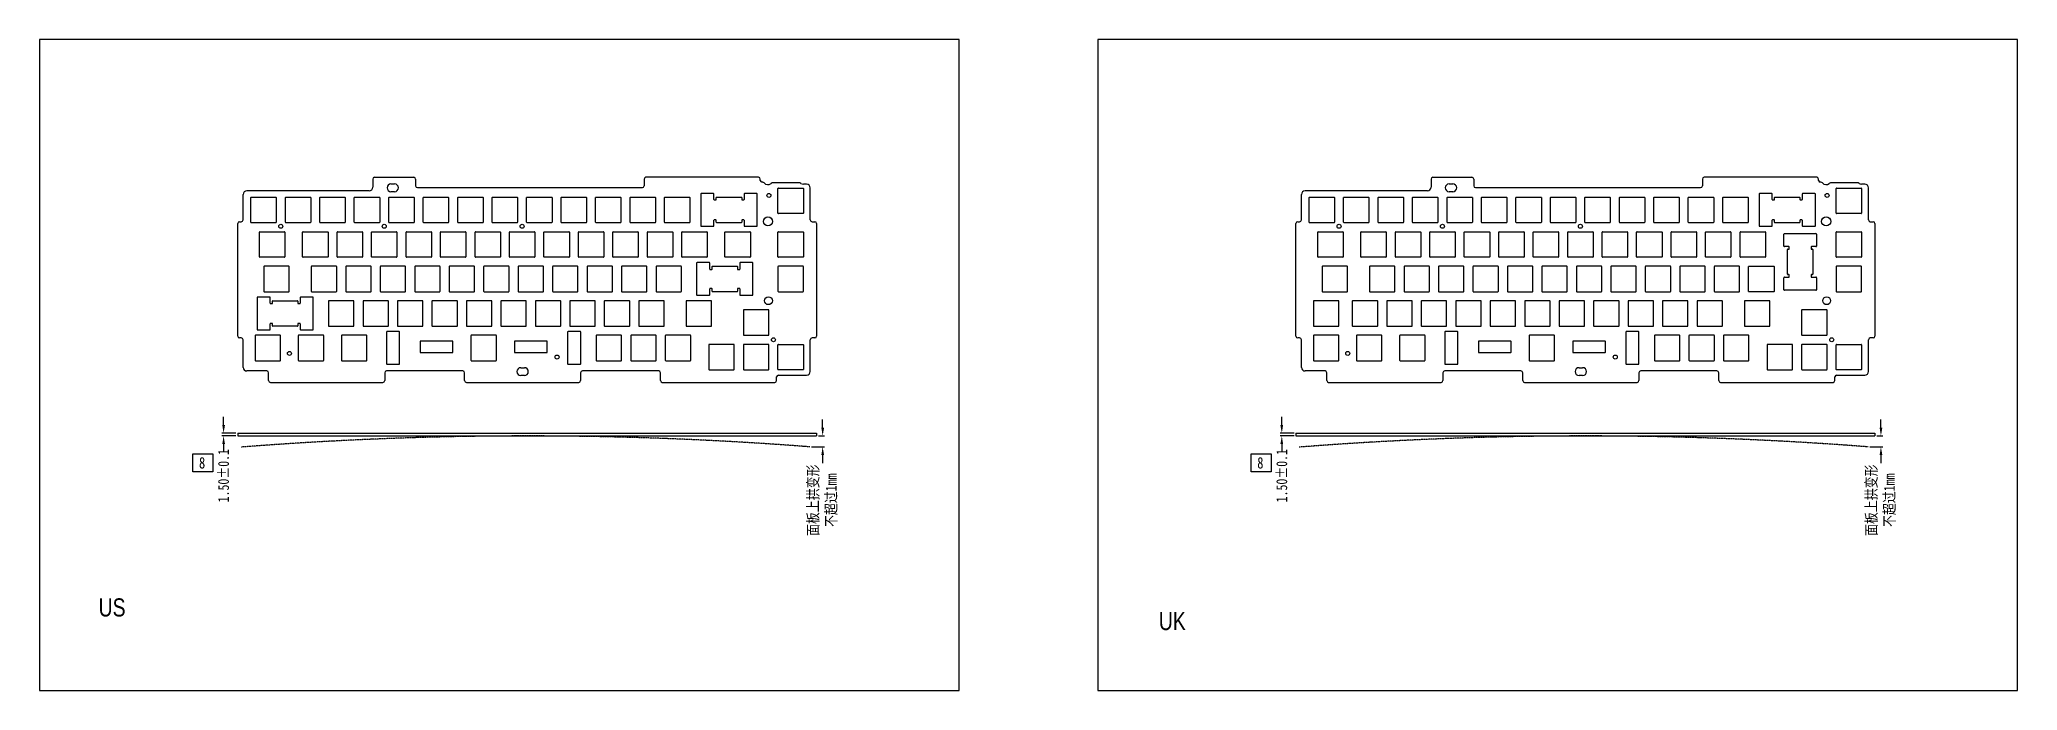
# Model space of a CAD drawing. Header units: inches. Extents: x 1466 to 2556, y -36 to 323.
import ezdxf

# ---------------------------------------------------------------- set-up
doc = ezdxf.new("R2010")
doc.units = ezdxf.units.IN
doc.header["$LTSCALE"] = 0.909449
doc.header["$MEASUREMENT"] = 0
doc.header["$PDMODE"] = 3
doc.header["$PDSIZE"] = 0.3125
doc.linetypes.add('CENTER', pattern=[0.6, 0.375, -0.075, 0.075, -0.075])
doc.linetypes.add('PHANTOM', pattern=[0.8, 0.45, -0.05, 0.1, -0.05, 0.1, -0.05])
doc.layers.get('0').update_dxf_attribs({"linetype": 'CONTINUOUS'})
doc.layers.get('Defpoints').update_dxf_attribs({"linetype": 'CONTINUOUS'})
doc.layers.add('1', color=1, linetype='CENTER')
doc.layers.add('DEFAULT_3', color=7, linetype='PHANTOM')
doc.styles.get("Standard").update_dxf_attribs({"font": 'txt', "width": 0.8})
doc.dimstyles.get("Standard").update_dxf_attribs({"dimtxt": 6, "dimasz": 4.5, "dimexe": 1, "dimexo": 1, "dimgap": 0.09, "dimtad": 0, "dimzin": 1, "dimdsep": 46, "dimtxsty": 'Standard', "dimcen": 0.09, "dimclrd": 5, "dimclre": 5, "dimclrt": 1, "dimadec": 0, "dimazin": 0, "dimtp": 0.01, "dimtm": 0.01, "dimtfac": 1, "dimtofl": 0, "dimtmove": 0, "dimatfit": 3, "dimfxl": 1, "dimtolj": 1, "dimtzin": 4, "dimarcsym": 0})

msp = doc.modelspace()

# ---------------------------------------------------------------- texts
at = {"color": 2, "linetype": 'Continuous', "char_height": 6.3, "width": 63.00787, "attachment_point": 3, "line_spacing_factor": 0.9}
for insert in [(1557.488, 92.872), (2140.774, 92.872)]:
    msp.add_mtext('{\\fSimSun|b0|i0|c134|p2;8}', dxfattribs=dict(at, insert=insert))
at = {"layer": 'DEFAULT_3', "linetype": 'ByBlock', "char_height": 10, "attachment_point": 1}
for s, insert in [('{\\fDengXian|b0|i0|c134|p2;US}', (1498.72, 15.069)), ('{\\fDengXian|b0|i0|c134|p2;UK}', (2083.107, 7.583))]:
    msp.add_mtext(s, dxfattribs=dict(at, insert=insert))

# ---------------------------------------------------------------- blocks, each defined once
blk = doc.blocks.new('*D8')
at = {"layer": 'DEFAULT_3', "color": 3, "linetype": 'ByBlock', "lineweight": -2}
for p, q in [((1567.6, 110.5), (1567.6, 115)), ((1574.4, 106), (1566.6, 106)), ((1574.4, 104.5), (1566.6, 104.5)), ((1567.6, 100), (1567.6, 95.5))]:
    blk.add_line(p, q, dxfattribs=at)
at = {"layer": 'DEFAULT_3', "color": 3, "linetype": 'ByBlock'}
for points in [[(1566.9, 110.5), (1568.4, 110.5), (1567.6, 106)], [(1566.9, 100), (1568.4, 100), (1567.6, 104.5)]]:
    blk.add_solid(points, dxfattribs=at)
at = {"layer": 'Defpoints', "color": 0, "linetype": 'ByBlock'}
for p in [(1567.6, 106), (1575.4, 106), (1575.4, 104.5)]:
    blk.add_point(p, dxfattribs=at)
at = {"layer": 'DEFAULT_3', "color": 3, "linetype": 'ByBlock', "insert": (1567.6, 82.6), "char_height": 6, "attachment_point": 5, "rotation": 90}
blk.add_mtext('\\A1;1.50%%P0.1', dxfattribs=at)
blk = doc.blocks.new('*D14')
at = {"layer": 'DEFAULT_3', "color": 3, "linetype": 'ByBlock', "lineweight": -2}
for p, q in [((1897.8, 109), (1897.8, 113.5)), ((1891.7, 98.5), (1898.8, 98.5)), ((1895.5, 104.5), (1898.8, 104.5)), ((1897.8, 94), (1897.8, 89.5))]:
    blk.add_line(p, q, dxfattribs=at)
at = {"layer": 'DEFAULT_3', "color": 3, "linetype": 'ByBlock'}
for points in [[(1897.1, 109), (1898.6, 109), (1897.8, 104.5)], [(1897.1, 94), (1898.6, 94), (1897.8, 98.5)]]:
    blk.add_solid(points, dxfattribs=at)
at = {"layer": 'Defpoints', "color": 0, "linetype": 'ByBlock'}
for p in [(1890.7, 98.5), (1894.5, 104.5), (1897.8, 104.5)]:
    blk.add_point(p, dxfattribs=at)
at = {"layer": 'DEFAULT_3', "color": 3, "linetype": 'ByBlock', "insert": (1897.8, 69.1), "char_height": 6, "attachment_point": 5, "rotation": 90}
blk.add_mtext('\\A1;{\\fSimSun|b0|i0|c134|p2;面板上拱变形}\\P{\\fSimSun|b0|i0|c134|p2;不超过1mm}', dxfattribs=at)
blk = doc.blocks.new('*D18')
at = {"layer": 'DEFAULT_3', "color": 3, "linetype": 'ByBlock', "lineweight": -2}
for p, q in [((2150.9, 110.5), (2150.9, 115)), ((2157.7, 106), (2149.9, 106)), ((2157.7, 104.5), (2149.9, 104.5)), ((2150.9, 100), (2150.9, 95.5))]:
    blk.add_line(p, q, dxfattribs=at)
at = {"layer": 'DEFAULT_3', "color": 3, "linetype": 'ByBlock'}
for points in [[(2150.1, 110.5), (2151.6, 110.5), (2150.9, 106)], [(2150.1, 100), (2151.6, 100), (2150.9, 104.5)]]:
    blk.add_solid(points, dxfattribs=at)
at = {"layer": 'Defpoints', "color": 0, "linetype": 'ByBlock'}
for p in [(2150.9, 106), (2158.7, 106), (2158.7, 104.5)]:
    blk.add_point(p, dxfattribs=at)
at = {"layer": 'DEFAULT_3', "color": 3, "linetype": 'ByBlock', "insert": (2150.9, 82.6), "char_height": 6, "attachment_point": 5, "rotation": 90}
blk.add_mtext('\\A1;1.50%%P0.1', dxfattribs=at)
blk = doc.blocks.new('*D24')
at = {"layer": 'DEFAULT_3', "color": 3, "linetype": 'ByBlock', "lineweight": -2}
for p, q in [((2481.1, 109), (2481.1, 113.5)), ((2475, 98.5), (2482.1, 98.5)), ((2478.8, 104.5), (2482.1, 104.5)), ((2481.1, 94), (2481.1, 89.5))]:
    blk.add_line(p, q, dxfattribs=at)
at = {"layer": 'DEFAULT_3', "color": 3, "linetype": 'ByBlock'}
for points in [[(2480.4, 109), (2481.9, 109), (2481.1, 104.5)], [(2480.4, 94), (2481.9, 94), (2481.1, 98.5)]]:
    blk.add_solid(points, dxfattribs=at)
at = {"layer": 'Defpoints', "color": 0, "linetype": 'ByBlock'}
for p in [(2474, 98.5), (2477.8, 104.5), (2481.1, 104.5)]:
    blk.add_point(p, dxfattribs=at)
at = {"layer": 'DEFAULT_3', "color": 3, "linetype": 'ByBlock', "insert": (2481.1, 69.1), "char_height": 6, "attachment_point": 5, "rotation": 90}
blk.add_mtext('\\A1;{\\fSimSun|b0|i0|c134|p2;面板上拱变形}\\P{\\fSimSun|b0|i0|c134|p2;不超过1mm}', dxfattribs=at)

# ---------------------------------------------------------------- dimensions: what is measured, and where the dimension line sits
at = {"layer": 'DEFAULT_3', "linetype": 'ByBlock'}
for base, p1, p2, text, picture, middle in [((1567.611, 105.989), (1575.396, 104.489), (1575.396, 105.989), '<>%%P0.1', '*D8', (1567.611, 82.599)), ((1897.817, 104.489), (1890.716, 98.487), (1894.492, 104.489), '{\\fSimSun|b0|i0|c134|p2;面板上拱变形}\\P{\\fSimSun|b0|i0|c134|p2;不超过1mm}', '*D14', (1897.817, 69.111)), ((2150.897, 105.989), (2158.683, 104.489), (2158.683, 105.989), '<>%%P0.1', '*D18', (2150.897, 82.599)), ((2481.103, 104.489), (2474.002, 98.487), (2477.778, 104.489), '{\\fSimSun|b0|i0|c134|p2;面板上拱变形}\\P{\\fSimSun|b0|i0|c134|p2;不超过1mm}', '*D24', (2481.103, 69.111))]:
    dim = msp.add_linear_dim(base=base, p1=p1, p2=p2, angle=90, text=text, dimstyle='Standard', override={"dimclrd": 3, "dimclre": 3, "dimclrt": 3, "dimtfillclr": 256}, dxfattribs=at)
    dim.commit()
    dim.dimension.update_dxf_attribs({"geometry": picture, "text_midpoint": middle, "dimtype": 160})

# ---------------------------------------------------------------- linework, layer by layer
for points in [[(1466.181, -35.638), (1973.078, -35.638), (1973.078, 322.773), (1466.181, 322.773)], [(2049.467, -35.638), (2556.364, -35.638), (2556.364, 322.773), (2049.467, 322.773)], [(1550.674, 94.626), (1561.767, 94.626), (1561.767, 84.731), (1550.674, 84.731)], [(2133.96, 94.626), (2145.053, 94.626), (2145.053, 84.731), (2133.96, 84.731)]]:
    msp.add_lwpolyline(points, close=True)
at = {"layer": '1', "color": 1, "linetype": 'Continuous'}
for p, q in [((1649.852, 245.947), (1649.852, 241.497)), ((1650.852, 246.947), (1672.427, 246.947)), ((1659.852, 243.297), (1661.852, 243.297)), ((1673.427, 245.947), (1673.427, 242.247)), ((1674.427, 241.247), (1798.427, 241.247)), ((1799.427, 245.947), (1799.427, 242.247)), ((1862.427, 246.947), (1800.427, 246.947)), ((1863.427, 245.247), (1863.427, 245.947)), ((1864.769, 244.247), (1864.427, 244.247)), ((1884.63, 243.947), (1870.63, 243.947)), ((1873.192, 227.147), (1873.192, 240.747)), ((1873.392, 240.947), (1886.992, 240.947)), ((1888.992, 243.147), (1887.191, 243.147)), ((1887.192, 240.747), (1887.192, 227.147)), ((1890.992, 223.462), (1890.992, 241.147)), ((2233.138, 245.947), (2233.138, 241.497)), ((2234.138, 246.947), (2255.713, 246.947)), ((2243.138, 243.297), (2245.138, 243.297)), ((2256.713, 245.947), (2256.713, 242.247)), ((2257.713, 241.247), (2381.713, 241.247)), ((2382.713, 245.947), (2382.713, 242.247)), ((2445.713, 246.947), (2383.713, 246.947)), ((2446.713, 245.247), (2446.713, 245.947)), ((2448.056, 244.247), (2447.713, 244.247)), ((2467.916, 243.947), (2453.916, 243.947)), ((2456.478, 227.147), (2456.478, 240.747)), ((2456.678, 240.947), (2470.278, 240.947)), ((2472.278, 243.147), (2470.477, 243.147)), ((2470.478, 240.747), (2470.478, 227.147)), ((2474.278, 223.462), (2474.278, 241.147)), ((1578.396, 223.462), (1578.396, 237.497)), ((1647.852, 239.497), (1580.396, 239.497)), ((1582.662, 222.147), (1582.662, 235.747)), ((1582.862, 235.947), (1596.462, 235.947)), ((1596.662, 235.747), (1596.662, 222.147)), ((1601.662, 222.147), (1601.662, 235.747)), ((1601.862, 235.947), (1615.462, 235.947)), ((1615.662, 235.747), (1615.662, 222.147)), ((1620.662, 222.147), (1620.662, 235.747)), ((1620.862, 235.947), (1634.462, 235.947)), ((1634.662, 235.747), (1634.662, 222.147)), ((1639.662, 222.147), (1639.662, 235.747)), ((1639.862, 235.947), (1653.462, 235.947)), ((1653.662, 235.747), (1653.662, 222.147)), ((1658.662, 222.147), (1658.662, 235.747)), ((1658.862, 235.947), (1672.462, 235.947)), ((1661.852, 238.997), (1659.852, 238.997)), ((1672.662, 235.747), (1672.662, 222.147)), ((1677.662, 222.147), (1677.662, 235.747)), ((1677.862, 235.947), (1691.462, 235.947)), ((1691.662, 235.747), (1691.662, 222.147)), ((1696.662, 222.147), (1696.662, 235.747)), ((1696.862, 235.947), (1710.462, 235.947)), ((1710.662, 235.747), (1710.662, 222.147)), ((1715.662, 222.147), (1715.662, 235.747)), ((1715.862, 235.947), (1729.462, 235.947)), ((1729.662, 235.747), (1729.662, 222.147)), ((1734.662, 222.147), (1734.662, 235.747)), ((1734.862, 235.947), (1748.462, 235.947)), ((1748.662, 235.747), (1748.662, 222.147)), ((1753.662, 222.147), (1753.662, 235.747)), ((1753.862, 235.947), (1767.462, 235.947)), ((1767.662, 235.747), (1767.662, 222.147)), ((1772.662, 222.147), (1772.662, 235.747)), ((1772.862, 235.947), (1786.462, 235.947)), ((1786.662, 235.747), (1786.662, 222.147)), ((1791.662, 222.147), (1791.662, 235.747)), ((1791.862, 235.947), (1805.462, 235.947)), ((1805.662, 235.747), (1805.662, 222.147)), ((1810.662, 222.147), (1810.662, 235.747)), ((1810.862, 235.947), (1824.462, 235.947)), ((1824.662, 235.747), (1824.662, 222.147)), ((1830.687, 237.747), (1830.687, 220.147)), ((1837.687, 237.947), (1830.887, 237.947)), ((1837.887, 234.647), (1837.887, 237.747)), ((1838.087, 234.447), (1838.987, 234.447)), ((1839.187, 234.647), (1839.187, 235.747)), ((1839.387, 235.947), (1852.987, 235.947)), ((1853.187, 235.747), (1853.187, 234.647)), ((1853.387, 234.447), (1854.287, 234.447)), ((1854.487, 237.747), (1854.487, 234.647)), ((1861.487, 237.947), (1854.687, 237.947)), ((1861.687, 220.147), (1861.687, 237.747)), ((2161.683, 223.462), (2161.683, 237.497)), ((2231.138, 239.497), (2163.683, 239.497)), ((2165.948, 222.147), (2165.948, 235.747)), ((2166.148, 235.947), (2179.748, 235.947)), ((2179.948, 235.747), (2179.948, 222.147)), ((2184.948, 222.147), (2184.948, 235.747)), ((2185.148, 235.947), (2198.748, 235.947)), ((2198.948, 235.747), (2198.948, 222.147)), ((2203.948, 222.147), (2203.948, 235.747)), ((2204.148, 235.947), (2217.748, 235.947)), ((2217.948, 235.747), (2217.948, 222.147)), ((2222.948, 222.147), (2222.948, 235.747)), ((2223.148, 235.947), (2236.748, 235.947)), ((2236.948, 235.747), (2236.948, 222.147)), ((2241.948, 222.147), (2241.948, 235.747)), ((2242.148, 235.947), (2255.748, 235.947)), ((2245.138, 238.997), (2243.138, 238.997)), ((2255.948, 235.747), (2255.948, 222.147)), ((2260.948, 222.147), (2260.948, 235.747)), ((2261.148, 235.947), (2274.748, 235.947)), ((2274.948, 235.747), (2274.948, 222.147)), ((2279.948, 222.147), (2279.948, 235.747)), ((2280.148, 235.947), (2293.748, 235.947)), ((2293.948, 235.747), (2293.948, 222.147)), ((2298.948, 222.147), (2298.948, 235.747)), ((2299.148, 235.947), (2312.748, 235.947)), ((2312.948, 235.747), (2312.948, 222.147)), ((2317.948, 222.147), (2317.948, 235.747)), ((2318.148, 235.947), (2331.748, 235.947)), ((2331.948, 235.747), (2331.948, 222.147)), ((2336.948, 222.147), (2336.948, 235.747)), ((2337.148, 235.947), (2350.748, 235.947)), ((2350.948, 235.747), (2350.948, 222.147)), ((2355.948, 222.147), (2355.948, 235.747)), ((2356.148, 235.947), (2369.748, 235.947)), ((2369.948, 235.747), (2369.948, 222.147)), ((2374.948, 222.147), (2374.948, 235.747)), ((2375.148, 235.947), (2388.748, 235.947)), ((2388.948, 235.747), (2388.948, 222.147)), ((2393.948, 222.147), (2393.948, 235.747)), ((2394.148, 235.947), (2407.748, 235.947)), ((2407.948, 235.747), (2407.948, 222.147)), ((2413.973, 237.747), (2413.973, 220.147)), ((2420.973, 237.947), (2414.173, 237.947)), ((2421.173, 234.647), (2421.173, 237.747)), ((2421.373, 234.447), (2422.273, 234.447)), ((2422.473, 234.647), (2422.473, 235.747)), ((2422.673, 235.947), (2436.273, 235.947)), ((2436.473, 235.747), (2436.473, 234.647)), ((2436.673, 234.447), (2437.573, 234.447)), ((2437.773, 237.747), (2437.773, 234.647)), ((2444.773, 237.947), (2437.973, 237.947)), ((2444.973, 220.147), (2444.973, 237.747)), ((1575.396, 159.462), (1575.396, 221.462)), ((1576.396, 222.462), (1577.396, 222.462)), ((1596.462, 221.947), (1582.862, 221.947)), ((1615.462, 221.947), (1601.862, 221.947)), ((1634.462, 221.947), (1620.862, 221.947)), ((1653.462, 221.947), (1639.862, 221.947)), ((1672.462, 221.947), (1658.862, 221.947)), ((1691.462, 221.947), (1677.862, 221.947)), ((1710.462, 221.947), (1696.862, 221.947)), ((1729.462, 221.947), (1715.862, 221.947)), ((1748.462, 221.947), (1734.862, 221.947)), ((1767.462, 221.947), (1753.862, 221.947)), ((1786.462, 221.947), (1772.862, 221.947)), ((1805.462, 221.947), (1791.862, 221.947)), ((1824.462, 221.947), (1810.862, 221.947)), ((1830.887, 219.947), (1837.687, 219.947)), ((1837.887, 220.147), (1837.887, 223.247)), ((1838.987, 223.447), (1838.087, 223.447)), ((1839.187, 222.147), (1839.187, 223.247)), ((1852.987, 221.947), (1839.387, 221.947)), ((1853.187, 223.247), (1853.187, 222.147)), ((1854.287, 223.447), (1853.387, 223.447)), ((1854.487, 223.247), (1854.487, 220.147)), ((1854.687, 219.947), (1861.487, 219.947)), ((1886.992, 226.947), (1873.392, 226.947)), ((1891.992, 222.462), (1893.492, 222.462)), ((1894.492, 221.462), (1894.492, 159.462)), ((2158.683, 159.462), (2158.683, 221.462)), ((2159.683, 222.462), (2160.683, 222.462)), ((2179.748, 221.947), (2166.148, 221.947)), ((2198.748, 221.947), (2185.148, 221.947)), ((2217.748, 221.947), (2204.148, 221.947)), ((2236.748, 221.947), (2223.148, 221.947)), ((2255.748, 221.947), (2242.148, 221.947)), ((2274.748, 221.947), (2261.148, 221.947)), ((2293.748, 221.947), (2280.148, 221.947)), ((2312.748, 221.947), (2299.148, 221.947)), ((2331.748, 221.947), (2318.148, 221.947)), ((2350.748, 221.947), (2337.148, 221.947)), ((2369.748, 221.947), (2356.148, 221.947)), ((2388.748, 221.947), (2375.148, 221.947)), ((2407.748, 221.947), (2394.148, 221.947)), ((2414.173, 219.947), (2420.973, 219.947)), ((2421.173, 220.147), (2421.173, 223.247)), ((2422.273, 223.447), (2421.373, 223.447)), ((2422.473, 222.147), (2422.473, 223.247)), ((2436.273, 221.947), (2422.673, 221.947)), ((2436.473, 223.247), (2436.473, 222.147)), ((2437.573, 223.447), (2436.673, 223.447)), ((2437.773, 223.247), (2437.773, 220.147)), ((2437.973, 219.947), (2444.773, 219.947)), ((2470.278, 226.947), (2456.678, 226.947)), ((2475.278, 222.462), (2476.778, 222.462)), ((2477.778, 221.462), (2477.778, 159.462)), ((1587.427, 203.147), (1587.427, 216.747)), ((1587.627, 216.947), (1601.227, 216.947)), ((1601.427, 216.747), (1601.427, 203.147)), ((1611.192, 203.147), (1611.192, 216.747)), ((1611.392, 216.947), (1624.992, 216.947)), ((1625.192, 216.747), (1625.192, 203.147)), ((1630.192, 203.147), (1630.192, 216.747)), ((1630.392, 216.947), (1643.992, 216.947)), ((1644.192, 216.747), (1644.192, 203.147)), ((1649.192, 203.147), (1649.192, 216.747)), ((1649.392, 216.947), (1662.992, 216.947)), ((1663.192, 216.747), (1663.192, 203.147)), ((1668.192, 203.147), (1668.192, 216.747)), ((1668.392, 216.947), (1681.992, 216.947)), ((1682.192, 216.747), (1682.192, 203.147)), ((1687.192, 203.147), (1687.192, 216.747)), ((1687.392, 216.947), (1700.992, 216.947)), ((1701.192, 216.747), (1701.192, 203.147)), ((1706.192, 203.147), (1706.192, 216.747)), ((1706.392, 216.947), (1719.992, 216.947)), ((1720.192, 216.747), (1720.192, 203.147)), ((1725.192, 203.147), (1725.192, 216.747)), ((1725.392, 216.947), (1738.992, 216.947)), ((1739.192, 216.747), (1739.192, 203.147)), ((1744.192, 203.147), (1744.192, 216.747)), ((1744.392, 216.947), (1757.992, 216.947)), ((1758.192, 216.747), (1758.192, 203.147)), ((1763.192, 203.147), (1763.192, 216.747)), ((1763.392, 216.947), (1776.992, 216.947)), ((1777.192, 216.747), (1777.192, 203.147)), ((1782.192, 203.147), (1782.192, 216.747)), ((1782.392, 216.947), (1795.992, 216.947)), ((1796.192, 216.747), (1796.192, 203.147)), ((1801.192, 203.147), (1801.192, 216.747)), ((1801.392, 216.947), (1814.992, 216.947)), ((1815.192, 216.747), (1815.192, 203.147)), ((1820.192, 203.147), (1820.192, 216.747)), ((1820.392, 216.947), (1833.992, 216.947)), ((1834.192, 216.747), (1834.192, 203.147)), ((1843.957, 203.147), (1843.957, 216.747)), ((1844.157, 216.947), (1857.757, 216.947)), ((1857.957, 216.747), (1857.957, 203.147)), ((1873.192, 203.147), (1873.192, 216.747)), ((1873.392, 216.947), (1886.992, 216.947)), ((1887.192, 216.747), (1887.192, 203.147)), ((2170.713, 203.147), (2170.713, 216.747)), ((2170.913, 216.947), (2184.513, 216.947)), ((2184.713, 216.747), (2184.713, 203.147)), ((2194.478, 203.147), (2194.478, 216.747)), ((2194.678, 216.947), (2208.278, 216.947)), ((2208.478, 216.747), (2208.478, 203.147)), ((2213.478, 203.147), (2213.478, 216.747)), ((2213.678, 216.947), (2227.278, 216.947)), ((2227.478, 216.747), (2227.478, 203.147)), ((2232.478, 203.147), (2232.478, 216.747)), ((2232.678, 216.947), (2246.278, 216.947)), ((2246.478, 216.747), (2246.478, 203.147)), ((2251.478, 203.147), (2251.478, 216.747)), ((2251.678, 216.947), (2265.278, 216.947)), ((2265.478, 216.747), (2265.478, 203.147)), ((2270.478, 203.147), (2270.478, 216.747)), ((2270.678, 216.947), (2284.278, 216.947)), ((2284.478, 216.747), (2284.478, 203.147)), ((2289.478, 203.147), (2289.478, 216.747)), ((2289.678, 216.947), (2303.278, 216.947)), ((2303.478, 216.747), (2303.478, 203.147)), ((2308.478, 203.147), (2308.478, 216.747)), ((2308.678, 216.947), (2322.278, 216.947)), ((2322.478, 216.747), (2322.478, 203.147)), ((2327.478, 203.147), (2327.478, 216.747)), ((2327.678, 216.947), (2341.278, 216.947)), ((2341.478, 216.747), (2341.478, 203.147)), ((2346.478, 203.147), (2346.478, 216.747)), ((2346.678, 216.947), (2360.278, 216.947)), ((2360.478, 216.747), (2360.478, 203.147)), ((2365.478, 203.147), (2365.478, 216.747)), ((2365.678, 216.947), (2379.278, 216.947)), ((2379.478, 216.747), (2379.478, 203.147)), ((2384.478, 203.147), (2384.478, 216.747)), ((2384.678, 216.947), (2398.278, 216.947)), ((2398.478, 216.747), (2398.478, 203.147)), ((2403.478, 203.147), (2403.478, 216.747)), ((2403.678, 216.947), (2417.278, 216.947)), ((2417.478, 216.747), (2417.478, 203.147)), ((2427.618, 209.047), (2427.618, 215.647)), ((2427.918, 215.947), (2445.318, 215.947)), ((2430.418, 208.747), (2427.918, 208.747)), ((2429.593, 193.522), (2429.593, 207.172)), ((2429.793, 207.372), (2430.418, 207.372)), ((2430.618, 207.572), (2430.618, 208.547)), ((2442.618, 208.547), (2442.618, 207.572)), ((2445.318, 208.747), (2442.818, 208.747)), ((2442.818, 207.372), (2443.443, 207.372)), ((2443.643, 207.172), (2443.643, 193.522)), ((2445.618, 215.647), (2445.618, 209.047)), ((2456.478, 203.147), (2456.478, 216.747)), ((2456.678, 216.947), (2470.278, 216.947)), ((2470.478, 216.747), (2470.478, 203.147)), ((1601.227, 202.947), (1587.627, 202.947)), ((1589.812, 197.747), (1589.812, 184.147)), ((1603.612, 197.947), (1590.012, 197.947)), ((1603.812, 184.147), (1603.812, 197.747)), ((1624.992, 202.947), (1611.392, 202.947)), ((1615.957, 197.747), (1615.957, 184.147)), ((1629.757, 197.947), (1616.157, 197.947)), ((1629.957, 184.147), (1629.957, 197.747)), ((1643.992, 202.947), (1630.392, 202.947)), ((1634.957, 197.747), (1634.957, 184.147)), ((1648.757, 197.947), (1635.157, 197.947)), ((1648.957, 184.147), (1648.957, 197.747)), ((1662.992, 202.947), (1649.392, 202.947)), ((1653.957, 197.747), (1653.957, 184.147)), ((1667.757, 197.947), (1654.157, 197.947)), ((1667.957, 184.147), (1667.957, 197.747)), ((1681.992, 202.947), (1668.392, 202.947)), ((1672.957, 197.747), (1672.957, 184.147)), ((1686.757, 197.947), (1673.157, 197.947)), ((1686.957, 184.147), (1686.957, 197.747)), ((1700.992, 202.947), (1687.392, 202.947)), ((1691.957, 197.747), (1691.957, 184.147)), ((1705.757, 197.947), (1692.157, 197.947)), ((1705.957, 184.147), (1705.957, 197.747)), ((1719.992, 202.947), (1706.392, 202.947)), ((1710.957, 197.747), (1710.957, 184.147)), ((1724.757, 197.947), (1711.157, 197.947)), ((1724.957, 184.147), (1724.957, 197.747)), ((1738.992, 202.947), (1725.392, 202.947)), ((1729.957, 197.747), (1729.957, 184.147)), ((1743.757, 197.947), (1730.157, 197.947)), ((1743.957, 184.147), (1743.957, 197.747)), ((1757.992, 202.947), (1744.392, 202.947)), ((1748.957, 197.747), (1748.957, 184.147)), ((1762.757, 197.947), (1749.157, 197.947)), ((1762.957, 184.147), (1762.957, 197.747)), ((1776.992, 202.947), (1763.392, 202.947)), ((1767.957, 197.747), (1767.957, 184.147)), ((1781.757, 197.947), (1768.157, 197.947)), ((1781.957, 184.147), (1781.957, 197.747)), ((1795.992, 202.947), (1782.392, 202.947)), ((1786.957, 197.747), (1786.957, 184.147)), ((1800.757, 197.947), (1787.157, 197.947)), ((1800.957, 184.147), (1800.957, 197.747)), ((1814.992, 202.947), (1801.392, 202.947)), ((1805.957, 197.747), (1805.957, 184.147)), ((1819.757, 197.947), (1806.157, 197.947)), ((1819.957, 184.147), (1819.957, 197.747)), ((1833.992, 202.947), (1820.392, 202.947)), ((1828.362, 199.747), (1828.362, 182.147)), ((1835.362, 199.947), (1828.562, 199.947)), ((1835.562, 196.347), (1835.562, 199.747)), ((1836.862, 196.347), (1836.862, 197.747)), ((1837.062, 197.947), (1850.662, 197.947)), ((1857.757, 202.947), (1844.157, 202.947)), ((1850.862, 197.747), (1850.862, 196.347)), ((1852.162, 199.747), (1852.162, 196.347)), ((1859.162, 199.947), (1852.362, 199.947)), ((1859.362, 182.147), (1859.362, 199.747)), ((1873.192, 197.747), (1873.192, 184.147)), ((1886.992, 202.947), (1873.392, 202.947)), ((1886.992, 197.947), (1873.392, 197.947)), ((1887.192, 184.147), (1887.192, 197.747)), ((2184.513, 202.947), (2170.913, 202.947)), ((2173.098, 197.747), (2173.098, 184.147)), ((2186.898, 197.947), (2173.298, 197.947)), ((2187.098, 184.147), (2187.098, 197.747)), ((2208.278, 202.947), (2194.678, 202.947)), ((2199.243, 197.747), (2199.243, 184.147)), ((2213.043, 197.947), (2199.443, 197.947)), ((2213.243, 184.147), (2213.243, 197.747)), ((2227.278, 202.947), (2213.678, 202.947)), ((2218.243, 197.747), (2218.243, 184.147)), ((2232.043, 197.947), (2218.443, 197.947)), ((2232.243, 184.147), (2232.243, 197.747)), ((2246.278, 202.947), (2232.678, 202.947)), ((2237.243, 197.747), (2237.243, 184.147)), ((2251.043, 197.947), (2237.443, 197.947)), ((2251.243, 184.147), (2251.243, 197.747)), ((2265.278, 202.947), (2251.678, 202.947)), ((2256.243, 197.747), (2256.243, 184.147)), ((2270.043, 197.947), (2256.443, 197.947)), ((2270.243, 184.147), (2270.243, 197.747)), ((2284.278, 202.947), (2270.678, 202.947)), ((2275.243, 197.747), (2275.243, 184.147)), ((2289.043, 197.947), (2275.443, 197.947)), ((2289.243, 184.147), (2289.243, 197.747)), ((2303.278, 202.947), (2289.678, 202.947)), ((2294.243, 197.747), (2294.243, 184.147)), ((2308.043, 197.947), (2294.443, 197.947)), ((2308.243, 184.147), (2308.243, 197.747)), ((2322.278, 202.947), (2308.678, 202.947)), ((2313.243, 197.747), (2313.243, 184.147)), ((2327.043, 197.947), (2313.443, 197.947)), ((2327.243, 184.147), (2327.243, 197.747)), ((2341.278, 202.947), (2327.678, 202.947)), ((2332.243, 197.747), (2332.243, 184.147)), ((2346.043, 197.947), (2332.443, 197.947)), ((2346.243, 184.147), (2346.243, 197.747)), ((2360.278, 202.947), (2346.678, 202.947)), ((2351.243, 197.747), (2351.243, 184.147)), ((2365.043, 197.947), (2351.443, 197.947)), ((2365.243, 184.147), (2365.243, 197.747)), ((2379.278, 202.947), (2365.678, 202.947)), ((2370.243, 197.747), (2370.243, 184.147)), ((2384.043, 197.947), (2370.443, 197.947)), ((2384.243, 184.147), (2384.243, 197.747)), ((2398.278, 202.947), (2384.678, 202.947)), ((2389.243, 197.747), (2389.243, 184.147)), ((2403.043, 197.947), (2389.443, 197.947)), ((2403.243, 184.147), (2403.243, 197.747)), ((2417.278, 202.947), (2403.678, 202.947)), ((2408.218, 184.097), (2408.218, 197.747)), ((2408.418, 197.947), (2422.068, 197.947)), ((2422.268, 197.747), (2422.268, 184.097)), ((2456.478, 197.747), (2456.478, 184.147)), ((2470.278, 202.947), (2456.678, 202.947)), ((2470.278, 197.947), (2456.678, 197.947)), ((2470.478, 184.147), (2470.478, 197.747)), ((1835.562, 182.147), (1835.562, 185.547)), ((1835.762, 196.147), (1836.662, 196.147)), ((1836.662, 185.747), (1835.762, 185.747)), ((1836.862, 184.147), (1836.862, 185.547)), ((1850.862, 185.547), (1850.862, 184.147)), ((1851.062, 196.147), (1851.962, 196.147)), ((1851.962, 185.747), (1851.062, 185.747)), ((1852.162, 185.547), (1852.162, 182.147)), ((2427.618, 185.047), (2427.618, 191.647)), ((2427.918, 191.947), (2430.418, 191.947)), ((2430.418, 193.322), (2429.793, 193.322)), ((2430.618, 192.147), (2430.618, 193.122)), ((2442.618, 193.122), (2442.618, 192.147)), ((2443.443, 193.322), (2442.818, 193.322)), ((2442.818, 191.947), (2445.318, 191.947)), ((2445.618, 191.647), (2445.618, 185.047)), ((1586.062, 180.747), (1586.062, 163.147)), ((1593.062, 180.947), (1586.262, 180.947)), ((1590.012, 183.947), (1603.612, 183.947)), ((1593.262, 177.647), (1593.262, 180.747)), ((1593.462, 177.447), (1594.362, 177.447)), ((1594.562, 177.647), (1594.562, 178.747)), ((1594.762, 178.947), (1608.362, 178.947)), ((1608.562, 178.747), (1608.562, 177.647)), ((1608.762, 177.447), (1609.662, 177.447)), ((1609.862, 180.747), (1609.862, 177.647)), ((1616.862, 180.947), (1610.062, 180.947)), ((1616.157, 183.947), (1629.757, 183.947)), ((1617.062, 163.147), (1617.062, 180.747)), ((1625.467, 178.747), (1625.467, 165.147)), ((1639.267, 178.947), (1625.667, 178.947)), ((1635.157, 183.947), (1648.757, 183.947)), ((1639.467, 165.147), (1639.467, 178.747)), ((1644.467, 178.747), (1644.467, 165.147)), ((1658.267, 178.947), (1644.667, 178.947)), ((1654.157, 183.947), (1667.757, 183.947)), ((1658.467, 165.147), (1658.467, 178.747)), ((1663.467, 178.747), (1663.467, 165.147)), ((1677.267, 178.947), (1663.667, 178.947)), ((1673.157, 183.947), (1686.757, 183.947)), ((1677.467, 165.147), (1677.467, 178.747)), ((1682.467, 178.747), (1682.467, 165.147)), ((1696.267, 178.947), (1682.667, 178.947)), ((1692.157, 183.947), (1705.757, 183.947)), ((1696.467, 165.147), (1696.467, 178.747)), ((1701.467, 178.747), (1701.467, 165.147)), ((1715.267, 178.947), (1701.667, 178.947)), ((1711.157, 183.947), (1724.757, 183.947)), ((1715.467, 165.147), (1715.467, 178.747)), ((1720.467, 178.747), (1720.467, 165.147)), ((1734.267, 178.947), (1720.667, 178.947)), ((1730.157, 183.947), (1743.757, 183.947)), ((1734.467, 165.147), (1734.467, 178.747)), ((1739.467, 178.747), (1739.467, 165.147)), ((1753.267, 178.947), (1739.667, 178.947)), ((1749.157, 183.947), (1762.757, 183.947)), ((1753.467, 165.147), (1753.467, 178.747)), ((1758.467, 178.747), (1758.467, 165.147)), ((1772.267, 178.947), (1758.667, 178.947)), ((1768.157, 183.947), (1781.757, 183.947)), ((1772.467, 165.147), (1772.467, 178.747)), ((1777.467, 178.747), (1777.467, 165.147)), ((1791.267, 178.947), (1777.667, 178.947)), ((1787.157, 183.947), (1800.757, 183.947)), ((1791.467, 165.147), (1791.467, 178.747)), ((1796.467, 178.747), (1796.467, 165.147)), ((1810.267, 178.947), (1796.667, 178.947)), ((1806.157, 183.947), (1819.757, 183.947)), ((1810.467, 165.147), (1810.467, 178.747)), ((1822.612, 178.747), (1822.612, 165.147)), ((1836.412, 178.947), (1822.812, 178.947)), ((1828.562, 181.947), (1835.362, 181.947)), ((1836.612, 165.147), (1836.612, 178.747)), ((1850.662, 183.947), (1837.062, 183.947)), ((1852.362, 181.947), (1859.162, 181.947)), ((1873.392, 183.947), (1886.992, 183.947)), ((2168.318, 178.747), (2168.318, 165.147)), ((2182.118, 178.947), (2168.518, 178.947)), ((2173.298, 183.947), (2186.898, 183.947)), ((2182.318, 165.147), (2182.318, 178.747)), ((2189.753, 178.747), (2189.753, 165.147)), ((2203.553, 178.947), (2189.953, 178.947)), ((2199.443, 183.947), (2213.043, 183.947)), ((2203.753, 165.147), (2203.753, 178.747)), ((2208.753, 178.747), (2208.753, 165.147)), ((2222.553, 178.947), (2208.953, 178.947)), ((2218.443, 183.947), (2232.043, 183.947)), ((2222.753, 165.147), (2222.753, 178.747)), ((2227.753, 178.747), (2227.753, 165.147)), ((2241.553, 178.947), (2227.953, 178.947)), ((2237.443, 183.947), (2251.043, 183.947)), ((2241.753, 165.147), (2241.753, 178.747)), ((2246.753, 178.747), (2246.753, 165.147)), ((2260.553, 178.947), (2246.953, 178.947)), ((2256.443, 183.947), (2270.043, 183.947)), ((2260.753, 165.147), (2260.753, 178.747)), ((2265.753, 178.747), (2265.753, 165.147)), ((2279.553, 178.947), (2265.953, 178.947)), ((2275.443, 183.947), (2289.043, 183.947)), ((2279.753, 165.147), (2279.753, 178.747)), ((2284.753, 178.747), (2284.753, 165.147)), ((2298.553, 178.947), (2284.953, 178.947)), ((2294.443, 183.947), (2308.043, 183.947)), ((2298.753, 165.147), (2298.753, 178.747)), ((2303.753, 178.747), (2303.753, 165.147)), ((2317.553, 178.947), (2303.953, 178.947)), ((2313.443, 183.947), (2327.043, 183.947)), ((2317.753, 165.147), (2317.753, 178.747)), ((2322.753, 178.747), (2322.753, 165.147)), ((2336.553, 178.947), (2322.953, 178.947)), ((2332.443, 183.947), (2346.043, 183.947)), ((2336.753, 165.147), (2336.753, 178.747)), ((2341.753, 178.747), (2341.753, 165.147)), ((2355.553, 178.947), (2341.953, 178.947)), ((2351.443, 183.947), (2365.043, 183.947)), ((2355.753, 165.147), (2355.753, 178.747)), ((2360.753, 178.747), (2360.753, 165.147)), ((2374.553, 178.947), (2360.953, 178.947)), ((2370.443, 183.947), (2384.043, 183.947)), ((2374.753, 165.147), (2374.753, 178.747)), ((2379.753, 178.747), (2379.753, 165.147)), ((2393.553, 178.947), (2379.953, 178.947)), ((2389.443, 183.947), (2403.043, 183.947)), ((2393.753, 165.147), (2393.753, 178.747)), ((2405.898, 178.747), (2405.898, 165.147)), ((2419.698, 178.947), (2406.098, 178.947)), ((2422.068, 183.897), (2408.418, 183.897)), ((2419.898, 165.147), (2419.898, 178.747)), ((2445.318, 184.747), (2427.918, 184.747)), ((2456.678, 183.947), (2470.278, 183.947)), ((1593.262, 163.147), (1593.262, 166.247)), ((1594.362, 166.447), (1593.462, 166.447)), ((1594.562, 165.147), (1594.562, 166.247)), ((1608.362, 164.947), (1594.762, 164.947)), ((1608.562, 166.247), (1608.562, 165.147)), ((1609.662, 166.447), (1608.762, 166.447)), ((1609.862, 166.247), (1609.862, 163.147)), ((1625.667, 164.947), (1639.267, 164.947)), ((1644.667, 164.947), (1658.267, 164.947)), ((1663.667, 164.947), (1677.267, 164.947)), ((1682.667, 164.947), (1696.267, 164.947)), ((1701.667, 164.947), (1715.267, 164.947)), ((1720.667, 164.947), (1734.267, 164.947)), ((1739.667, 164.947), (1753.267, 164.947)), ((1758.667, 164.947), (1772.267, 164.947)), ((1777.667, 164.947), (1791.267, 164.947)), ((1796.667, 164.947), (1810.267, 164.947)), ((1822.812, 164.947), (1836.412, 164.947)), ((1854.142, 173.747), (1854.142, 160.147)), ((1867.942, 173.947), (1854.342, 173.947)), ((1868.142, 160.147), (1868.142, 173.747)), ((2168.518, 164.947), (2182.118, 164.947)), ((2189.953, 164.947), (2203.553, 164.947)), ((2208.953, 164.947), (2222.553, 164.947)), ((2227.953, 164.947), (2241.553, 164.947)), ((2246.953, 164.947), (2260.553, 164.947)), ((2265.953, 164.947), (2279.553, 164.947)), ((2284.953, 164.947), (2298.553, 164.947)), ((2303.953, 164.947), (2317.553, 164.947)), ((2322.953, 164.947), (2336.553, 164.947)), ((2341.953, 164.947), (2355.553, 164.947)), ((2360.953, 164.947), (2374.553, 164.947)), ((2379.953, 164.947), (2393.553, 164.947)), ((2406.098, 164.947), (2419.698, 164.947)), ((2437.428, 173.747), (2437.428, 160.147)), ((2451.228, 173.947), (2437.628, 173.947)), ((2451.428, 160.147), (2451.428, 173.747)), ((1577.396, 158.462), (1576.396, 158.462)), ((1578.396, 142.277), (1578.396, 157.462)), ((1585.032, 159.747), (1585.032, 146.147)), ((1598.832, 159.947), (1585.232, 159.947)), ((1586.262, 162.947), (1593.062, 162.947)), ((1599.032, 146.147), (1599.032, 159.747)), ((1608.797, 159.747), (1608.797, 146.147)), ((1622.597, 159.947), (1608.997, 159.947)), ((1610.062, 162.947), (1616.862, 162.947)), ((1622.797, 146.147), (1622.797, 159.747)), ((1632.562, 159.747), (1632.562, 146.147)), ((1646.362, 159.947), (1632.762, 159.947)), ((1646.562, 146.147), (1646.562, 159.747)), ((1657.467, 161.747), (1657.467, 144.147)), ((1664.467, 161.947), (1657.667, 161.947)), ((1664.667, 144.147), (1664.667, 161.747)), ((1675.967, 156.497), (1675.967, 150.647)), ((1693.767, 156.697), (1676.167, 156.697)), ((1693.967, 150.647), (1693.967, 156.497)), ((1703.967, 159.747), (1703.967, 146.147)), ((1717.767, 159.947), (1704.167, 159.947)), ((1717.967, 146.147), (1717.967, 159.747)), ((1727.967, 156.497), (1727.967, 150.647)), ((1745.767, 156.697), (1728.167, 156.697)), ((1745.967, 150.647), (1745.967, 156.497)), ((1757.267, 161.747), (1757.267, 144.147)), ((1764.267, 161.947), (1757.467, 161.947)), ((1764.467, 144.147), (1764.467, 161.747)), ((1772.992, 159.747), (1772.992, 146.147)), ((1786.792, 159.947), (1773.192, 159.947)), ((1786.992, 146.147), (1786.992, 159.747)), ((1792.042, 159.747), (1792.042, 146.147)), ((1805.842, 159.947), (1792.242, 159.947)), ((1806.042, 146.147), (1806.042, 159.747)), ((1811.092, 159.747), (1811.092, 146.147)), ((1824.892, 159.947), (1811.292, 159.947)), ((1825.092, 146.147), (1825.092, 159.747)), ((1835.092, 154.747), (1835.092, 141.147)), ((1848.892, 154.947), (1835.292, 154.947)), ((1849.092, 141.147), (1849.092, 154.747)), ((1854.142, 154.747), (1854.142, 141.147)), ((1854.342, 159.947), (1867.942, 159.947)), ((1867.942, 154.947), (1854.342, 154.947)), ((1868.142, 141.147), (1868.142, 154.747)), ((1873.192, 141.147), (1873.192, 154.747)), ((1873.392, 154.947), (1886.992, 154.947)), ((1887.192, 154.747), (1887.192, 141.147)), ((1890.992, 139.977), (1890.992, 157.462)), ((1893.492, 158.462), (1891.992, 158.462)), ((2160.683, 158.462), (2159.683, 158.462)), ((2161.683, 142.277), (2161.683, 157.462)), ((2168.318, 159.747), (2168.318, 146.147)), ((2182.118, 159.947), (2168.518, 159.947)), ((2182.318, 146.147), (2182.318, 159.747)), ((2192.083, 159.747), (2192.083, 146.147)), ((2205.883, 159.947), (2192.283, 159.947)), ((2206.083, 146.147), (2206.083, 159.747)), ((2215.848, 159.747), (2215.848, 146.147)), ((2229.648, 159.947), (2216.048, 159.947)), ((2229.848, 146.147), (2229.848, 159.747)), ((2240.753, 161.747), (2240.753, 144.147)), ((2247.753, 161.947), (2240.953, 161.947)), ((2247.953, 144.147), (2247.953, 161.747)), ((2259.253, 156.497), (2259.253, 150.647)), ((2277.053, 156.697), (2259.453, 156.697)), ((2277.253, 150.647), (2277.253, 156.497)), ((2287.253, 159.747), (2287.253, 146.147)), ((2301.053, 159.947), (2287.453, 159.947)), ((2301.253, 146.147), (2301.253, 159.747)), ((2311.253, 156.497), (2311.253, 150.647)), ((2329.053, 156.697), (2311.453, 156.697)), ((2329.253, 150.647), (2329.253, 156.497)), ((2340.553, 161.747), (2340.553, 144.147)), ((2347.553, 161.947), (2340.753, 161.947)), ((2347.753, 144.147), (2347.753, 161.747)), ((2356.278, 159.747), (2356.278, 146.147)), ((2370.078, 159.947), (2356.478, 159.947)), ((2370.278, 146.147), (2370.278, 159.747)), ((2375.328, 159.747), (2375.328, 146.147)), ((2389.128, 159.947), (2375.528, 159.947)), ((2389.328, 146.147), (2389.328, 159.747)), ((2394.378, 159.747), (2394.378, 146.147)), ((2408.178, 159.947), (2394.578, 159.947)), ((2408.378, 146.147), (2408.378, 159.747)), ((2418.378, 154.747), (2418.378, 141.147)), ((2432.178, 154.947), (2418.578, 154.947)), ((2432.378, 141.147), (2432.378, 154.747)), ((2437.428, 154.747), (2437.428, 141.147)), ((2437.628, 159.947), (2451.228, 159.947)), ((2451.228, 154.947), (2437.628, 154.947)), ((2451.428, 141.147), (2451.428, 154.747)), ((2456.478, 141.147), (2456.478, 154.747)), ((2456.678, 154.947), (2470.278, 154.947)), ((2470.478, 154.747), (2470.478, 141.147)), ((2474.278, 139.977), (2474.278, 157.462)), ((2476.778, 158.462), (2475.278, 158.462)), ((1585.232, 145.947), (1598.832, 145.947)), ((1608.997, 145.947), (1622.597, 145.947)), ((1632.762, 145.947), (1646.362, 145.947)), ((1657.667, 143.947), (1664.467, 143.947)), ((1676.167, 150.447), (1693.767, 150.447)), ((1704.167, 145.947), (1717.767, 145.947)), ((1728.167, 150.447), (1745.767, 150.447)), ((1731.427, 142.097), (1733.427, 142.097)), ((1757.467, 143.947), (1764.267, 143.947)), ((1773.192, 145.947), (1786.792, 145.947)), ((1792.242, 145.947), (1805.842, 145.947)), ((1811.292, 145.947), (1824.892, 145.947)), ((2168.518, 145.947), (2182.118, 145.947)), ((2192.283, 145.947), (2205.883, 145.947)), ((2216.048, 145.947), (2229.648, 145.947)), ((2240.953, 143.947), (2247.753, 143.947)), ((2259.453, 150.447), (2277.053, 150.447)), ((2287.453, 145.947), (2301.053, 145.947)), ((2311.453, 150.447), (2329.053, 150.447)), ((2314.713, 142.097), (2316.713, 142.097)), ((2340.753, 143.947), (2347.553, 143.947)), ((2356.478, 145.947), (2370.078, 145.947)), ((2375.528, 145.947), (2389.128, 145.947)), ((2394.578, 145.947), (2408.178, 145.947)), ((1591.427, 140.277), (1580.396, 140.277)), ((1592.427, 134.947), (1592.427, 139.277)), ((1593.427, 133.947), (1655.427, 133.947)), ((1656.427, 139.277), (1656.427, 134.947)), ((1699.427, 140.277), (1657.427, 140.277)), ((1700.427, 134.947), (1700.427, 139.277)), ((1701.427, 133.947), (1763.427, 133.947)), ((1733.427, 137.797), (1731.427, 137.797)), ((1764.427, 139.277), (1764.427, 134.947)), ((1807.427, 140.277), (1765.427, 140.277)), ((1808.427, 134.947), (1808.427, 139.277)), ((1809.427, 133.947), (1871.427, 133.947)), ((1835.292, 140.947), (1848.892, 140.947)), ((1854.342, 140.947), (1867.942, 140.947)), ((1872.427, 134.947), (1872.427, 136.977)), ((1886.992, 140.947), (1873.392, 140.947)), ((1873.427, 137.977), (1888.992, 137.977)), ((2174.713, 140.277), (2163.683, 140.277)), ((2175.713, 134.947), (2175.713, 139.277)), ((2176.713, 133.947), (2238.713, 133.947)), ((2239.713, 139.277), (2239.713, 134.947)), ((2282.713, 140.277), (2240.713, 140.277)), ((2283.713, 134.947), (2283.713, 139.277)), ((2284.713, 133.947), (2346.713, 133.947)), ((2316.713, 137.797), (2314.713, 137.797)), ((2347.713, 139.277), (2347.713, 134.947)), ((2390.713, 140.277), (2348.713, 140.277)), ((2391.713, 134.947), (2391.713, 139.277)), ((2392.713, 133.947), (2454.713, 133.947)), ((2418.578, 140.947), (2432.178, 140.947)), ((2437.628, 140.947), (2451.228, 140.947)), ((2455.713, 134.947), (2455.713, 136.977)), ((2470.278, 140.947), (2456.678, 140.947)), ((2456.713, 137.977), (2472.278, 137.977))]:
    msp.add_line(p, q, dxfattribs=at)
at = {"layer": '1', "color": 1, "linetype": 'ByBlock'}
for centre in [(1868.192, 236.947), (2451.478, 236.947), (2451.478, 236.947), (1599.162, 219.947), (1656.162, 219.947), (1732.162, 219.947), (2182.448, 219.947), (2239.448, 219.947), (2239.448, 219.947), (2315.448, 219.947), (2315.448, 219.947), (1870.692, 157.447), (2453.978, 157.447), (2453.978, 157.447), (1603.915, 149.947), (1751.427, 147.947), (2187.201, 149.947), (2187.201, 149.947), (2334.713, 147.947), (2334.713, 147.947)]:
    msp.add_circle(centre, 1.1, dxfattribs=at)
at = {"layer": '1', "color": 1, "linetype": 'Continuous'}
for centre, radius in [((1867.651, 222.619), 2.5), ((2450.937, 222.619), 2.5), ((1867.952, 178.947), 2.15), ((2451.238, 178.947), 2.15)]:
    msp.add_circle(centre, radius, dxfattribs=at)
for centre, radius, start, end in [((1647.852, 241.497), 2, 270, 0), ((1650.852, 245.947), 1, 90, 180), ((1659.852, 241.147), 2.15, 90, 270), ((1661.852, 241.147), 2.15, 270, 90), ((1672.427, 245.947), 1, 0, 90), ((1674.427, 242.247), 1, 180, 270), ((1798.427, 242.247), 1, 270, 0), ((1800.427, 245.947), 1, 90, 180), ((1862.427, 245.947), 1, 0, 90), ((1864.427, 245.247), 1, 180, 270), ((1864.769, 243.247), 1, 39.791819, 90), ((1867.651, 245.647), 2.75, 219.791819, 308.835702), ((1870.63, 241.947), 2, 90, 128.835702), ((1873.392, 240.747), 0.2, 90, 180), ((1884.63, 241.947), 2, 55.307869, 90), ((1887.191, 245.647), 2.5, 235.307869, 270), ((1886.992, 240.747), 0.2, 0, 90), ((1888.992, 241.147), 2, 0, 90), ((2231.138, 241.497), 2, 270, 0), ((2234.138, 245.947), 1, 90, 180), ((2243.138, 241.147), 2.15, 90, 270), ((2245.138, 241.147), 2.15, 270, 90), ((2255.713, 245.947), 1, 0, 90), ((2257.713, 242.247), 1, 180, 270), ((2381.713, 242.247), 1, 270, 0), ((2383.713, 245.947), 1, 90, 180), ((2445.713, 245.947), 1, 0, 90), ((2447.713, 245.247), 1, 180, 270), ((2448.056, 243.247), 1, 39.791819, 90), ((2450.937, 245.647), 2.75, 219.791819, 308.835702), ((2453.916, 241.947), 2, 90, 128.835702), ((2456.678, 240.747), 0.2, 90, 180), ((2467.916, 241.947), 2, 55.307869, 90), ((2470.477, 245.647), 2.5, 235.307869, 270), ((2470.278, 240.747), 0.2, 0, 90), ((2472.278, 241.147), 2, 0, 90), ((1580.396, 237.497), 2, 90, 180), ((1582.862, 235.747), 0.2, 90, 180), ((1596.462, 235.747), 0.2, 0, 90), ((1601.862, 235.747), 0.2, 90, 180), ((1615.462, 235.747), 0.2, 0, 90), ((1620.862, 235.747), 0.2, 90, 180), ((1634.462, 235.747), 0.2, 0, 90), ((1639.862, 235.747), 0.2, 90, 180), ((1653.462, 235.747), 0.2, 0, 90), ((1658.862, 235.747), 0.2, 90, 180), ((1672.462, 235.747), 0.2, 0, 90), ((1677.862, 235.747), 0.2, 90, 180), ((1691.462, 235.747), 0.2, 0, 90), ((1696.862, 235.747), 0.2, 90, 180), ((1710.462, 235.747), 0.2, 0, 90), ((1715.862, 235.747), 0.2, 90, 180), ((1729.462, 235.747), 0.2, 0, 90), ((1734.862, 235.747), 0.2, 90, 180), ((1748.462, 235.747), 0.2, 0, 90), ((1753.862, 235.747), 0.2, 90, 180), ((1767.462, 235.747), 0.2, 0, 90), ((1772.862, 235.747), 0.2, 90, 180), ((1786.462, 235.747), 0.2, 0, 90), ((1791.862, 235.747), 0.2, 90, 180), ((1805.462, 235.747), 0.2, 0, 90), ((1810.862, 235.747), 0.2, 90, 180), ((1824.462, 235.747), 0.2, 0, 90), ((1830.887, 237.747), 0.2, 90, 180), ((1837.687, 237.747), 0.2, 0, 90), ((1838.087, 234.647), 0.2, 180, 270), ((1838.987, 234.647), 0.2, 270, 0), ((1839.387, 235.747), 0.2, 90, 180), ((1852.987, 235.747), 0.2, 0, 90), ((1853.387, 234.647), 0.2, 180, 270), ((1854.287, 234.647), 0.2, 270, 0), ((1854.687, 237.747), 0.2, 90, 180), ((1861.487, 237.747), 0.2, 0, 90), ((2163.683, 237.497), 2, 90, 180), ((2166.148, 235.747), 0.2, 90, 180), ((2179.748, 235.747), 0.2, 0, 90), ((2185.148, 235.747), 0.2, 90, 180), ((2198.748, 235.747), 0.2, 0, 90), ((2204.148, 235.747), 0.2, 90, 180), ((2217.748, 235.747), 0.2, 0, 90), ((2223.148, 235.747), 0.2, 90, 180), ((2236.748, 235.747), 0.2, 0, 90), ((2242.148, 235.747), 0.2, 90, 180), ((2255.748, 235.747), 0.2, 0, 90), ((2261.148, 235.747), 0.2, 90, 180), ((2274.748, 235.747), 0.2, 0, 90), ((2280.148, 235.747), 0.2, 90, 180), ((2293.748, 235.747), 0.2, 0, 90), ((2299.148, 235.747), 0.2, 90, 180), ((2312.748, 235.747), 0.2, 0, 90), ((2318.148, 235.747), 0.2, 90, 180), ((2331.748, 235.747), 0.2, 0, 90), ((2337.148, 235.747), 0.2, 90, 180), ((2350.748, 235.747), 0.2, 0, 90), ((2356.148, 235.747), 0.2, 90, 180), ((2369.748, 235.747), 0.2, 0, 90), ((2375.148, 235.747), 0.2, 90, 180), ((2388.748, 235.747), 0.2, 0, 90), ((2394.148, 235.747), 0.2, 90, 180), ((2407.748, 235.747), 0.2, 0, 90), ((2414.173, 237.747), 0.2, 90, 180), ((2420.973, 237.747), 0.2, 0, 90), ((2421.373, 234.647), 0.2, 180, 270), ((2422.273, 234.647), 0.2, 270, 0), ((2422.673, 235.747), 0.2, 90, 180), ((2436.273, 235.747), 0.2, 0, 90), ((2436.673, 234.647), 0.2, 180, 270), ((2437.573, 234.647), 0.2, 270, 0), ((2437.973, 237.747), 0.2, 90, 180), ((2444.773, 237.747), 0.2, 0, 90), ((1576.396, 221.462), 1, 90, 180), ((1577.396, 223.462), 1, 270, 0), ((1582.862, 222.147), 0.2, 180, 270), ((1596.462, 222.147), 0.2, 270, 0), ((1601.862, 222.147), 0.2, 180, 270), ((1615.462, 222.147), 0.2, 270, 0), ((1620.862, 222.147), 0.2, 180, 270), ((1634.462, 222.147), 0.2, 270, 0), ((1639.862, 222.147), 0.2, 180, 270), ((1653.462, 222.147), 0.2, 270, 0), ((1658.862, 222.147), 0.2, 180, 270), ((1672.462, 222.147), 0.2, 270, 0), ((1677.862, 222.147), 0.2, 180, 270), ((1691.462, 222.147), 0.2, 270, 0), ((1696.862, 222.147), 0.2, 180, 270), ((1710.462, 222.147), 0.2, 270, 0), ((1715.862, 222.147), 0.2, 180, 270), ((1729.462, 222.147), 0.2, 270, 0), ((1734.862, 222.147), 0.2, 180, 270), ((1748.462, 222.147), 0.2, 270, 0), ((1753.862, 222.147), 0.2, 180, 270), ((1767.462, 222.147), 0.2, 270, 0), ((1772.862, 222.147), 0.2, 180, 270), ((1786.462, 222.147), 0.2, 270, 0), ((1791.862, 222.147), 0.2, 180, 270), ((1805.462, 222.147), 0.2, 270, 0), ((1810.862, 222.147), 0.2, 180, 270), ((1824.462, 222.147), 0.2, 270, 0), ((1830.887, 220.147), 0.2, 180, 270), ((1837.687, 220.147), 0.2, 270, 0), ((1838.087, 223.247), 0.2, 90, 180), ((1838.987, 223.247), 0.2, 0, 90), ((1839.387, 222.147), 0.2, 180, 270), ((1852.987, 222.147), 0.2, 270, 0), ((1853.387, 223.247), 0.2, 90, 180), ((1854.287, 223.247), 0.2, 0, 90), ((1854.687, 220.147), 0.2, 180, 270), ((1861.487, 220.147), 0.2, 270, 0), ((1873.392, 227.147), 0.2, 180, 270), ((1886.992, 227.147), 0.2, 270, 0), ((1891.992, 223.462), 1, 180, 270), ((1893.492, 221.462), 1, 0, 90), ((2159.683, 221.462), 1, 90, 180), ((2160.683, 223.462), 1, 270, 0), ((2166.148, 222.147), 0.2, 180, 270), ((2179.748, 222.147), 0.2, 270, 0), ((2185.148, 222.147), 0.2, 180, 270), ((2198.748, 222.147), 0.2, 270, 0), ((2204.148, 222.147), 0.2, 180, 270), ((2217.748, 222.147), 0.2, 270, 0), ((2223.148, 222.147), 0.2, 180, 270), ((2236.748, 222.147), 0.2, 270, 0), ((2242.148, 222.147), 0.2, 180, 270), ((2255.748, 222.147), 0.2, 270, 0), ((2261.148, 222.147), 0.2, 180, 270), ((2274.748, 222.147), 0.2, 270, 0), ((2280.148, 222.147), 0.2, 180, 270), ((2293.748, 222.147), 0.2, 270, 0), ((2299.148, 222.147), 0.2, 180, 270), ((2312.748, 222.147), 0.2, 270, 0), ((2318.148, 222.147), 0.2, 180, 270), ((2331.748, 222.147), 0.2, 270, 0), ((2337.148, 222.147), 0.2, 180, 270), ((2350.748, 222.147), 0.2, 270, 0), ((2356.148, 222.147), 0.2, 180, 270), ((2369.748, 222.147), 0.2, 270, 0), ((2375.148, 222.147), 0.2, 180, 270), ((2388.748, 222.147), 0.2, 270, 0), ((2394.148, 222.147), 0.2, 180, 270), ((2407.748, 222.147), 0.2, 270, 0), ((2414.173, 220.147), 0.2, 180, 270), ((2420.973, 220.147), 0.2, 270, 0), ((2421.373, 223.247), 0.2, 90, 180), ((2422.273, 223.247), 0.2, 0, 90), ((2422.673, 222.147), 0.2, 180, 270), ((2436.273, 222.147), 0.2, 270, 0), ((2436.673, 223.247), 0.2, 90, 180), ((2437.573, 223.247), 0.2, 0, 90), ((2437.973, 220.147), 0.2, 180, 270), ((2444.773, 220.147), 0.2, 270, 0), ((2456.678, 227.147), 0.2, 180, 270), ((2470.278, 227.147), 0.2, 270, 0), ((2475.278, 223.462), 1, 180, 270), ((2476.778, 221.462), 1, 0, 90), ((1587.627, 216.747), 0.2, 90, 180), ((1601.227, 216.747), 0.2, 0, 90), ((1611.392, 216.747), 0.2, 90, 180), ((1624.992, 216.747), 0.2, 0, 90), ((1630.392, 216.747), 0.2, 90, 180), ((1643.992, 216.747), 0.2, 0, 90), ((1649.392, 216.747), 0.2, 90, 180), ((1662.992, 216.747), 0.2, 0, 90), ((1668.392, 216.747), 0.2, 90, 180), ((1681.992, 216.747), 0.2, 0, 90), ((1687.392, 216.747), 0.2, 90, 180), ((1700.992, 216.747), 0.2, 0, 90), ((1706.392, 216.747), 0.2, 90, 180), ((1719.992, 216.747), 0.2, 0, 90), ((1725.392, 216.747), 0.2, 90, 180), ((1738.992, 216.747), 0.2, 0, 90), ((1744.392, 216.747), 0.2, 90, 180), ((1757.992, 216.747), 0.2, 0, 90), ((1763.392, 216.747), 0.2, 90, 180), ((1776.992, 216.747), 0.2, 0, 90), ((1782.392, 216.747), 0.2, 90, 180), ((1795.992, 216.747), 0.2, 0, 90), ((1801.392, 216.747), 0.2, 90, 180), ((1814.992, 216.747), 0.2, 0, 90), ((1820.392, 216.747), 0.2, 90, 180), ((1833.992, 216.747), 0.2, 0, 90), ((1844.157, 216.747), 0.2, 90, 180), ((1857.757, 216.747), 0.2, 0, 90), ((1873.392, 216.747), 0.2, 90, 180), ((1886.992, 216.747), 0.2, 0, 90), ((2170.913, 216.747), 0.2, 90, 180), ((2184.513, 216.747), 0.2, 0, 90), ((2194.678, 216.747), 0.2, 90, 180), ((2208.278, 216.747), 0.2, 0, 90), ((2213.678, 216.747), 0.2, 90, 180), ((2227.278, 216.747), 0.2, 0, 90), ((2232.678, 216.747), 0.2, 90, 180), ((2246.278, 216.747), 0.2, 0, 90), ((2251.678, 216.747), 0.2, 90, 180), ((2265.278, 216.747), 0.2, 0, 90), ((2270.678, 216.747), 0.2, 90, 180), ((2284.278, 216.747), 0.2, 0, 90), ((2289.678, 216.747), 0.2, 90, 180), ((2303.278, 216.747), 0.2, 0, 90), ((2308.678, 216.747), 0.2, 90, 180), ((2322.278, 216.747), 0.2, 0, 90), ((2327.678, 216.747), 0.2, 90, 180), ((2341.278, 216.747), 0.2, 0, 90), ((2346.678, 216.747), 0.2, 90, 180), ((2360.278, 216.747), 0.2, 0, 90), ((2365.678, 216.747), 0.2, 90, 180), ((2379.278, 216.747), 0.2, 0, 90), ((2384.678, 216.747), 0.2, 90, 180), ((2398.278, 216.747), 0.2, 0, 90), ((2403.678, 216.747), 0.2, 90, 180), ((2417.278, 216.747), 0.2, 0, 90), ((2427.918, 215.647), 0.3, 90, 180), ((2427.918, 209.047), 0.3, 180, 270), ((2429.793, 207.172), 0.2, 90, 180), ((2430.418, 208.547), 0.2, 0, 90), ((2430.418, 207.572), 0.2, 270, 0), ((2442.818, 208.547), 0.2, 90, 180), ((2442.818, 207.572), 0.2, 180, 270), ((2443.443, 207.172), 0.2, 0, 90), ((2445.318, 215.647), 0.3, 0, 90), ((2445.318, 209.047), 0.3, 270, 0), ((2456.678, 216.747), 0.2, 90, 180), ((2470.278, 216.747), 0.2, 0, 90), ((1587.627, 203.147), 0.2, 180, 270), ((1590.012, 197.747), 0.2, 90, 180), ((1601.227, 203.147), 0.2, 270, 0), ((1603.612, 197.747), 0.2, 0, 90), ((1611.392, 203.147), 0.2, 180, 270), ((1616.157, 197.747), 0.2, 90, 180), ((1624.992, 203.147), 0.2, 270, 0), ((1629.757, 197.747), 0.2, 0, 90), ((1630.392, 203.147), 0.2, 180, 270), ((1635.157, 197.747), 0.2, 90, 180), ((1643.992, 203.147), 0.2, 270, 0), ((1648.757, 197.747), 0.2, 0, 90), ((1649.392, 203.147), 0.2, 180, 270), ((1654.157, 197.747), 0.2, 90, 180), ((1662.992, 203.147), 0.2, 270, 0), ((1667.757, 197.747), 0.2, 0, 90), ((1668.392, 203.147), 0.2, 180, 270), ((1673.157, 197.747), 0.2, 90, 180), ((1681.992, 203.147), 0.2, 270, 0), ((1686.757, 197.747), 0.2, 0, 90), ((1687.392, 203.147), 0.2, 180, 270), ((1692.157, 197.747), 0.2, 90, 180), ((1700.992, 203.147), 0.2, 270, 0), ((1705.757, 197.747), 0.2, 0, 90), ((1706.392, 203.147), 0.2, 180, 270), ((1711.157, 197.747), 0.2, 90, 180), ((1719.992, 203.147), 0.2, 270, 0), ((1724.757, 197.747), 0.2, 0, 90), ((1725.392, 203.147), 0.2, 180, 270), ((1730.157, 197.747), 0.2, 90, 180), ((1738.992, 203.147), 0.2, 270, 0), ((1743.757, 197.747), 0.2, 0, 90), ((1744.392, 203.147), 0.2, 180, 270), ((1749.157, 197.747), 0.2, 90, 180), ((1757.992, 203.147), 0.2, 270, 0), ((1762.757, 197.747), 0.2, 0, 90), ((1763.392, 203.147), 0.2, 180, 270), ((1768.157, 197.747), 0.2, 90, 180), ((1776.992, 203.147), 0.2, 270, 0), ((1781.757, 197.747), 0.2, 0, 90), ((1782.392, 203.147), 0.2, 180, 270), ((1787.157, 197.747), 0.2, 90, 180), ((1795.992, 203.147), 0.2, 270, 0), ((1800.757, 197.747), 0.2, 0, 90), ((1801.392, 203.147), 0.2, 180, 270), ((1806.157, 197.747), 0.2, 90, 180), ((1814.992, 203.147), 0.2, 270, 0), ((1819.757, 197.747), 0.2, 0, 90), ((1820.392, 203.147), 0.2, 180, 270), ((1828.562, 199.747), 0.2, 90, 180), ((1833.992, 203.147), 0.2, 270, 0), ((1835.362, 199.747), 0.2, 0, 90), ((1835.762, 196.347), 0.2, 180, 270), ((1836.662, 196.347), 0.2, 270, 0), ((1837.062, 197.747), 0.2, 90, 180), ((1844.157, 203.147), 0.2, 180, 270), ((1850.662, 197.747), 0.2, 0, 90), ((1851.062, 196.347), 0.2, 180, 270), ((1851.962, 196.347), 0.2, 270, 0), ((1852.362, 199.747), 0.2, 90, 180), ((1857.757, 203.147), 0.2, 270, 0), ((1859.162, 199.747), 0.2, 0, 90), ((1873.392, 203.147), 0.2, 180, 270), ((1873.392, 197.747), 0.2, 90, 180), ((1886.992, 203.147), 0.2, 270, 0), ((1886.992, 197.747), 0.2, 0, 90), ((2170.913, 203.147), 0.2, 180, 270), ((2173.298, 197.747), 0.2, 90, 180), ((2184.513, 203.147), 0.2, 270, 0), ((2186.898, 197.747), 0.2, 0, 90), ((2194.678, 203.147), 0.2, 180, 270), ((2199.443, 197.747), 0.2, 90, 180), ((2208.278, 203.147), 0.2, 270, 0), ((2213.043, 197.747), 0.2, 0, 90), ((2213.678, 203.147), 0.2, 180, 270), ((2218.443, 197.747), 0.2, 90, 180), ((2227.278, 203.147), 0.2, 270, 0), ((2232.043, 197.747), 0.2, 0, 90), ((2232.678, 203.147), 0.2, 180, 270), ((2237.443, 197.747), 0.2, 90, 180), ((2246.278, 203.147), 0.2, 270, 0), ((2251.043, 197.747), 0.2, 0, 90), ((2251.678, 203.147), 0.2, 180, 270), ((2256.443, 197.747), 0.2, 90, 180), ((2265.278, 203.147), 0.2, 270, 0), ((2270.043, 197.747), 0.2, 0, 90), ((2270.678, 203.147), 0.2, 180, 270), ((2275.443, 197.747), 0.2, 90, 180), ((2284.278, 203.147), 0.2, 270, 0), ((2289.043, 197.747), 0.2, 0, 90), ((2289.678, 203.147), 0.2, 180, 270), ((2294.443, 197.747), 0.2, 90, 180), ((2303.278, 203.147), 0.2, 270, 0), ((2308.043, 197.747), 0.2, 0, 90), ((2308.678, 203.147), 0.2, 180, 270), ((2313.443, 197.747), 0.2, 90, 180), ((2322.278, 203.147), 0.2, 270, 0), ((2327.043, 197.747), 0.2, 0, 90), ((2327.678, 203.147), 0.2, 180, 270), ((2332.443, 197.747), 0.2, 90, 180), ((2341.278, 203.147), 0.2, 270, 0), ((2346.043, 197.747), 0.2, 0, 90), ((2346.678, 203.147), 0.2, 180, 270), ((2351.443, 197.747), 0.2, 90, 180), ((2360.278, 203.147), 0.2, 270, 0), ((2365.043, 197.747), 0.2, 0, 90), ((2365.678, 203.147), 0.2, 180, 270), ((2370.443, 197.747), 0.2, 90, 180), ((2379.278, 203.147), 0.2, 270, 0), ((2384.043, 197.747), 0.2, 0, 90), ((2384.678, 203.147), 0.2, 180, 270), ((2389.443, 197.747), 0.2, 90, 180), ((2398.278, 203.147), 0.2, 270, 0), ((2403.043, 197.747), 0.2, 0, 90), ((2403.678, 203.147), 0.2, 180, 270), ((2408.418, 197.747), 0.2, 90, 180), ((2417.278, 203.147), 0.2, 270, 0), ((2422.068, 197.747), 0.2, 0, 90), ((2456.678, 203.147), 0.2, 180, 270), ((2456.678, 197.747), 0.2, 90, 180), ((2470.278, 203.147), 0.2, 270, 0), ((2470.278, 197.747), 0.2, 0, 90), ((1835.762, 185.547), 0.2, 90, 180), ((1836.662, 185.547), 0.2, 0, 90), ((1851.062, 185.547), 0.2, 90, 180), ((1851.962, 185.547), 0.2, 0, 90), ((2427.918, 191.647), 0.3, 90, 180), ((2429.793, 193.522), 0.2, 180, 270), ((2430.418, 193.122), 0.2, 0, 90), ((2430.418, 192.147), 0.2, 270, 0), ((2442.818, 193.122), 0.2, 90, 180), ((2442.818, 192.147), 0.2, 180, 270), ((2443.443, 193.522), 0.2, 270, 0), ((2445.318, 191.647), 0.3, 0, 90), ((1586.262, 180.747), 0.2, 90, 180), ((1590.012, 184.147), 0.2, 180, 270), ((1593.062, 180.747), 0.2, 0, 90), ((1593.462, 177.647), 0.2, 180, 270), ((1594.362, 177.647), 0.2, 270, 0), ((1594.762, 178.747), 0.2, 90, 180), ((1603.612, 184.147), 0.2, 270, 0), ((1608.362, 178.747), 0.2, 0, 90), ((1608.762, 177.647), 0.2, 180, 270), ((1609.662, 177.647), 0.2, 270, 0), ((1610.062, 180.747), 0.2, 90, 180), ((1616.157, 184.147), 0.2, 180, 270), ((1616.862, 180.747), 0.2, 0, 90), ((1625.667, 178.747), 0.2, 90, 180), ((1629.757, 184.147), 0.2, 270, 0), ((1635.157, 184.147), 0.2, 180, 270), ((1639.267, 178.747), 0.2, 0, 90), ((1644.667, 178.747), 0.2, 90, 180), ((1648.757, 184.147), 0.2, 270, 0), ((1654.157, 184.147), 0.2, 180, 270), ((1658.267, 178.747), 0.2, 0, 90), ((1663.667, 178.747), 0.2, 90, 180), ((1667.757, 184.147), 0.2, 270, 0), ((1673.157, 184.147), 0.2, 180, 270), ((1677.267, 178.747), 0.2, 0, 90), ((1682.667, 178.747), 0.2, 90, 180), ((1686.757, 184.147), 0.2, 270, 0), ((1692.157, 184.147), 0.2, 180, 270), ((1696.267, 178.747), 0.2, 0, 90), ((1701.667, 178.747), 0.2, 90, 180), ((1705.757, 184.147), 0.2, 270, 0), ((1711.157, 184.147), 0.2, 180, 270), ((1715.267, 178.747), 0.2, 0, 90), ((1720.667, 178.747), 0.2, 90, 180), ((1724.757, 184.147), 0.2, 270, 0), ((1730.157, 184.147), 0.2, 180, 270), ((1734.267, 178.747), 0.2, 0, 90), ((1739.667, 178.747), 0.2, 90, 180), ((1743.757, 184.147), 0.2, 270, 0), ((1749.157, 184.147), 0.2, 180, 270), ((1753.267, 178.747), 0.2, 0, 90), ((1758.667, 178.747), 0.2, 90, 180), ((1762.757, 184.147), 0.2, 270, 0), ((1768.157, 184.147), 0.2, 180, 270), ((1772.267, 178.747), 0.2, 0, 90), ((1777.667, 178.747), 0.2, 90, 180), ((1781.757, 184.147), 0.2, 270, 0), ((1787.157, 184.147), 0.2, 180, 270), ((1791.267, 178.747), 0.2, 0, 90), ((1796.667, 178.747), 0.2, 90, 180), ((1800.757, 184.147), 0.2, 270, 0), ((1806.157, 184.147), 0.2, 180, 270), ((1810.267, 178.747), 0.2, 0, 90), ((1819.757, 184.147), 0.2, 270, 0), ((1822.812, 178.747), 0.2, 90, 180), ((1828.562, 182.147), 0.2, 180, 270), ((1835.362, 182.147), 0.2, 270, 0), ((1836.412, 178.747), 0.2, 0, 90), ((1837.062, 184.147), 0.2, 180, 270), ((1850.662, 184.147), 0.2, 270, 0), ((1852.362, 182.147), 0.2, 180, 270), ((1859.162, 182.147), 0.2, 270, 0), ((1873.392, 184.147), 0.2, 180, 270), ((1886.992, 184.147), 0.2, 270, 0), ((2168.518, 178.747), 0.2, 90, 180), ((2173.298, 184.147), 0.2, 180, 270), ((2182.118, 178.747), 0.2, 0, 90), ((2186.898, 184.147), 0.2, 270, 0), ((2189.953, 178.747), 0.2, 90, 180), ((2199.443, 184.147), 0.2, 180, 270), ((2203.553, 178.747), 0.2, 0, 90), ((2208.953, 178.747), 0.2, 90, 180), ((2213.043, 184.147), 0.2, 270, 0), ((2218.443, 184.147), 0.2, 180, 270), ((2222.553, 178.747), 0.2, 0, 90), ((2227.953, 178.747), 0.2, 90, 180), ((2232.043, 184.147), 0.2, 270, 0), ((2237.443, 184.147), 0.2, 180, 270), ((2241.553, 178.747), 0.2, 0, 90), ((2246.953, 178.747), 0.2, 90, 180), ((2251.043, 184.147), 0.2, 270, 0), ((2256.443, 184.147), 0.2, 180, 270), ((2260.553, 178.747), 0.2, 0, 90), ((2265.953, 178.747), 0.2, 90, 180), ((2270.043, 184.147), 0.2, 270, 0), ((2275.443, 184.147), 0.2, 180, 270), ((2279.553, 178.747), 0.2, 0, 90), ((2284.953, 178.747), 0.2, 90, 180), ((2289.043, 184.147), 0.2, 270, 0), ((2294.443, 184.147), 0.2, 180, 270), ((2298.553, 178.747), 0.2, 0, 90), ((2303.953, 178.747), 0.2, 90, 180), ((2308.043, 184.147), 0.2, 270, 0), ((2313.443, 184.147), 0.2, 180, 270), ((2317.553, 178.747), 0.2, 0, 90), ((2322.953, 178.747), 0.2, 90, 180), ((2327.043, 184.147), 0.2, 270, 0), ((2332.443, 184.147), 0.2, 180, 270), ((2336.553, 178.747), 0.2, 0, 90), ((2341.953, 178.747), 0.2, 90, 180), ((2346.043, 184.147), 0.2, 270, 0), ((2351.443, 184.147), 0.2, 180, 270), ((2355.553, 178.747), 0.2, 0, 90), ((2360.953, 178.747), 0.2, 90, 180), ((2365.043, 184.147), 0.2, 270, 0), ((2370.443, 184.147), 0.2, 180, 270), ((2374.553, 178.747), 0.2, 0, 90), ((2379.953, 178.747), 0.2, 90, 180), ((2384.043, 184.147), 0.2, 270, 0), ((2389.443, 184.147), 0.2, 180, 270), ((2393.553, 178.747), 0.2, 0, 90), ((2403.043, 184.147), 0.2, 270, 0), ((2406.098, 178.747), 0.2, 90, 180), ((2408.418, 184.097), 0.2, 180, 270), ((2419.698, 178.747), 0.2, 0, 90), ((2422.068, 184.097), 0.2, 270, 0), ((2427.918, 185.047), 0.3, 180, 270), ((2445.318, 185.047), 0.3, 270, 0), ((2456.678, 184.147), 0.2, 180, 270), ((2470.278, 184.147), 0.2, 270, 0), ((1593.462, 166.247), 0.2, 90, 180), ((1594.362, 166.247), 0.2, 0, 90), ((1594.762, 165.147), 0.2, 180, 270), ((1608.362, 165.147), 0.2, 270, 0), ((1608.762, 166.247), 0.2, 90, 180), ((1609.662, 166.247), 0.2, 0, 90), ((1625.667, 165.147), 0.2, 180, 270), ((1639.267, 165.147), 0.2, 270, 0), ((1644.667, 165.147), 0.2, 180, 270), ((1658.267, 165.147), 0.2, 270, 0), ((1663.667, 165.147), 0.2, 180, 270), ((1677.267, 165.147), 0.2, 270, 0), ((1682.667, 165.147), 0.2, 180, 270), ((1696.267, 165.147), 0.2, 270, 0), ((1701.667, 165.147), 0.2, 180, 270), ((1715.267, 165.147), 0.2, 270, 0), ((1720.667, 165.147), 0.2, 180, 270), ((1734.267, 165.147), 0.2, 270, 0), ((1739.667, 165.147), 0.2, 180, 270), ((1753.267, 165.147), 0.2, 270, 0), ((1758.667, 165.147), 0.2, 180, 270), ((1772.267, 165.147), 0.2, 270, 0), ((1777.667, 165.147), 0.2, 180, 270), ((1791.267, 165.147), 0.2, 270, 0), ((1796.667, 165.147), 0.2, 180, 270), ((1810.267, 165.147), 0.2, 270, 0), ((1822.812, 165.147), 0.2, 180, 270), ((1836.412, 165.147), 0.2, 270, 0), ((1854.342, 173.747), 0.2, 90, 180), ((1867.942, 173.747), 0.2, 0, 90), ((2168.518, 165.147), 0.2, 180, 270), ((2182.118, 165.147), 0.2, 270, 0), ((2189.953, 165.147), 0.2, 180, 270), ((2203.553, 165.147), 0.2, 270, 0), ((2208.953, 165.147), 0.2, 180, 270), ((2222.553, 165.147), 0.2, 270, 0), ((2227.953, 165.147), 0.2, 180, 270), ((2241.553, 165.147), 0.2, 270, 0), ((2246.953, 165.147), 0.2, 180, 270), ((2260.553, 165.147), 0.2, 270, 0), ((2265.953, 165.147), 0.2, 180, 270), ((2279.553, 165.147), 0.2, 270, 0), ((2284.953, 165.147), 0.2, 180, 270), ((2298.553, 165.147), 0.2, 270, 0), ((2303.953, 165.147), 0.2, 180, 270), ((2317.553, 165.147), 0.2, 270, 0), ((2322.953, 165.147), 0.2, 180, 270), ((2336.553, 165.147), 0.2, 270, 0), ((2341.953, 165.147), 0.2, 180, 270), ((2355.553, 165.147), 0.2, 270, 0), ((2360.953, 165.147), 0.2, 180, 270), ((2374.553, 165.147), 0.2, 270, 0), ((2379.953, 165.147), 0.2, 180, 270), ((2393.553, 165.147), 0.2, 270, 0), ((2406.098, 165.147), 0.2, 180, 270), ((2419.698, 165.147), 0.2, 270, 0), ((2437.628, 173.747), 0.2, 90, 180), ((2451.228, 173.747), 0.2, 0, 90), ((1576.396, 159.462), 1, 180, 270), ((1577.396, 157.462), 1, 0, 90), ((1585.232, 159.747), 0.2, 90, 180), ((1586.262, 163.147), 0.2, 180, 270), ((1593.062, 163.147), 0.2, 270, 0), ((1598.832, 159.747), 0.2, 0, 90), ((1608.997, 159.747), 0.2, 90, 180), ((1610.062, 163.147), 0.2, 180, 270), ((1616.862, 163.147), 0.2, 270, 0), ((1622.597, 159.747), 0.2, 0, 90), ((1632.762, 159.747), 0.2, 90, 180), ((1646.362, 159.747), 0.2, 0, 90), ((1657.667, 161.747), 0.2, 90, 180), ((1664.467, 161.747), 0.2, 0, 90), ((1676.167, 156.497), 0.2, 90, 180), ((1693.767, 156.497), 0.2, 0, 90), ((1704.167, 159.747), 0.2, 90, 180), ((1717.767, 159.747), 0.2, 0, 90), ((1728.167, 156.497), 0.2, 90, 180), ((1745.767, 156.497), 0.2, 0, 90), ((1757.467, 161.747), 0.2, 90, 180), ((1764.267, 161.747), 0.2, 0, 90), ((1773.192, 159.747), 0.2, 90, 180), ((1786.792, 159.747), 0.2, 0, 90), ((1792.242, 159.747), 0.2, 90, 180), ((1805.842, 159.747), 0.2, 0, 90), ((1811.292, 159.747), 0.2, 90, 180), ((1824.892, 159.747), 0.2, 0, 90), ((1835.292, 154.747), 0.2, 90, 180), ((1848.892, 154.747), 0.2, 0, 90), ((1854.342, 160.147), 0.2, 180, 270), ((1854.342, 154.747), 0.2, 90, 180), ((1867.942, 160.147), 0.2, 270, 0), ((1867.942, 154.747), 0.2, 0, 90), ((1873.392, 154.747), 0.2, 90, 180), ((1886.992, 154.747), 0.2, 0, 90), ((1891.992, 157.462), 1, 90, 180), ((1893.492, 159.462), 1, 270, 0), ((2159.683, 159.462), 1, 180, 270), ((2160.683, 157.462), 1, 0, 90), ((2168.518, 159.747), 0.2, 90, 180), ((2182.118, 159.747), 0.2, 0, 90), ((2192.283, 159.747), 0.2, 90, 180), ((2205.883, 159.747), 0.2, 0, 90), ((2216.048, 159.747), 0.2, 90, 180), ((2229.648, 159.747), 0.2, 0, 90), ((2240.953, 161.747), 0.2, 90, 180), ((2247.753, 161.747), 0.2, 0, 90), ((2259.453, 156.497), 0.2, 90, 180), ((2277.053, 156.497), 0.2, 0, 90), ((2287.453, 159.747), 0.2, 90, 180), ((2301.053, 159.747), 0.2, 0, 90), ((2311.453, 156.497), 0.2, 90, 180), ((2329.053, 156.497), 0.2, 0, 90), ((2340.753, 161.747), 0.2, 90, 180), ((2347.553, 161.747), 0.2, 0, 90), ((2356.478, 159.747), 0.2, 90, 180), ((2370.078, 159.747), 0.2, 0, 90), ((2375.528, 159.747), 0.2, 90, 180), ((2389.128, 159.747), 0.2, 0, 90), ((2394.578, 159.747), 0.2, 90, 180), ((2408.178, 159.747), 0.2, 0, 90), ((2418.578, 154.747), 0.2, 90, 180), ((2432.178, 154.747), 0.2, 0, 90), ((2437.628, 160.147), 0.2, 180, 270), ((2437.628, 154.747), 0.2, 90, 180), ((2451.228, 160.147), 0.2, 270, 0), ((2451.228, 154.747), 0.2, 0, 90), ((2456.678, 154.747), 0.2, 90, 180), ((2470.278, 154.747), 0.2, 0, 90), ((2475.278, 157.462), 1, 90, 180), ((2476.778, 159.462), 1, 270, 0), ((1580.396, 142.277), 2, 180, 270), ((1585.232, 146.147), 0.2, 180, 270), ((1598.832, 146.147), 0.2, 270, 0), ((1608.997, 146.147), 0.2, 180, 270), ((1622.597, 146.147), 0.2, 270, 0), ((1632.762, 146.147), 0.2, 180, 270), ((1646.362, 146.147), 0.2, 270, 0), ((1657.667, 144.147), 0.2, 180, 270), ((1664.467, 144.147), 0.2, 270, 0), ((1676.167, 150.647), 0.2, 180, 270), ((1693.767, 150.647), 0.2, 270, 0), ((1704.167, 146.147), 0.2, 180, 270), ((1717.767, 146.147), 0.2, 270, 0), ((1728.167, 150.647), 0.2, 180, 270), ((1731.427, 139.947), 2.15, 90, 270), ((1733.427, 139.947), 2.15, 270, 90), ((1745.767, 150.647), 0.2, 270, 0), ((1757.467, 144.147), 0.2, 180, 270), ((1764.267, 144.147), 0.2, 270, 0), ((1773.192, 146.147), 0.2, 180, 270), ((1786.792, 146.147), 0.2, 270, 0), ((1792.242, 146.147), 0.2, 180, 270), ((1805.842, 146.147), 0.2, 270, 0), ((1811.292, 146.147), 0.2, 180, 270), ((1824.892, 146.147), 0.2, 270, 0), ((2163.683, 142.277), 2, 180, 270), ((2168.518, 146.147), 0.2, 180, 270), ((2182.118, 146.147), 0.2, 270, 0), ((2192.283, 146.147), 0.2, 180, 270), ((2205.883, 146.147), 0.2, 270, 0), ((2216.048, 146.147), 0.2, 180, 270), ((2229.648, 146.147), 0.2, 270, 0), ((2240.953, 144.147), 0.2, 180, 270), ((2247.753, 144.147), 0.2, 270, 0), ((2259.453, 150.647), 0.2, 180, 270), ((2277.053, 150.647), 0.2, 270, 0), ((2287.453, 146.147), 0.2, 180, 270), ((2301.053, 146.147), 0.2, 270, 0), ((2311.453, 150.647), 0.2, 180, 270), ((2314.713, 139.947), 2.15, 90, 270), ((2316.713, 139.947), 2.15, 270, 90), ((2329.053, 150.647), 0.2, 270, 0), ((2340.753, 144.147), 0.2, 180, 270), ((2347.553, 144.147), 0.2, 270, 0), ((2356.478, 146.147), 0.2, 180, 270), ((2370.078, 146.147), 0.2, 270, 0), ((2375.528, 146.147), 0.2, 180, 270), ((2389.128, 146.147), 0.2, 270, 0), ((2394.578, 146.147), 0.2, 180, 270), ((2408.178, 146.147), 0.2, 270, 0), ((1591.427, 139.277), 1, 0, 90), ((1593.427, 134.947), 1, 180, 270), ((1655.427, 134.947), 1, 270, 0), ((1657.427, 139.277), 1, 90, 180), ((1699.427, 139.277), 1, 0, 90), ((1701.427, 134.947), 1, 180, 270), ((1763.427, 134.947), 1, 270, 0), ((1765.427, 139.277), 1, 90, 180), ((1807.427, 139.277), 1, 0, 90), ((1809.427, 134.947), 1, 180, 270), ((1835.292, 141.147), 0.2, 180, 270), ((1848.892, 141.147), 0.2, 270, 0), ((1854.342, 141.147), 0.2, 180, 270), ((1867.942, 141.147), 0.2, 270, 0), ((1871.427, 134.947), 1, 270, 0), ((1873.427, 136.977), 1, 90, 180), ((1873.392, 141.147), 0.2, 180, 270), ((1886.992, 141.147), 0.2, 270, 0), ((1888.992, 139.977), 2, 270, 0), ((2174.713, 139.277), 1, 0, 90), ((2176.713, 134.947), 1, 180, 270), ((2238.713, 134.947), 1, 270, 0), ((2240.713, 139.277), 1, 90, 180), ((2282.713, 139.277), 1, 0, 90), ((2284.713, 134.947), 1, 180, 270), ((2346.713, 134.947), 1, 270, 0), ((2348.713, 139.277), 1, 90, 180), ((2390.713, 139.277), 1, 0, 90), ((2392.713, 134.947), 1, 180, 270), ((2418.578, 141.147), 0.2, 180, 270), ((2432.178, 141.147), 0.2, 270, 0), ((2437.628, 141.147), 0.2, 180, 270), ((2451.228, 141.147), 0.2, 270, 0), ((2454.713, 134.947), 1, 270, 0), ((2456.713, 136.977), 1, 90, 180), ((2456.678, 141.147), 0.2, 180, 270), ((2470.278, 141.147), 0.2, 270, 0), ((2472.278, 139.977), 2, 270, 0)]:
    msp.add_arc(centre, radius, start, end, dxfattribs=at)
at = {"layer": 'DEFAULT_3', "linetype": 'ByBlock'}
for p, q in [((1575.396, 105.989), (1575.396, 104.489)), ((1575.396, 105.989), (1894.492, 105.989)), ((1575.396, 104.489), (1894.492, 104.489)), ((1894.492, 105.989), (1894.492, 104.489)), ((2158.683, 105.989), (2158.683, 104.489)), ((2158.683, 105.989), (2477.778, 105.989)), ((2158.683, 104.489), (2477.778, 104.489)), ((2477.778, 105.989), (2477.778, 104.489))]:
    msp.add_line(p, q, dxfattribs=at)
at = {"layer": 'DEFAULT_3', "linetype": 'CENTER'}
for centre in [(1734.944, -1919.816), (2318.23, -1919.816)]:
    msp.add_arc(centre, 2024.306, 85.586689, 94.469164, dxfattribs=at)

msp.set_redraw_order([(e.dxf.handle, doc.entitydb.next_handle()) for e in msp.query("TEXT MTEXT ATTDEF DIMENSION ARC_DIMENSION")])  # texts and dimensions are drawn at this point

doc.saveas('drawing.dxf')
